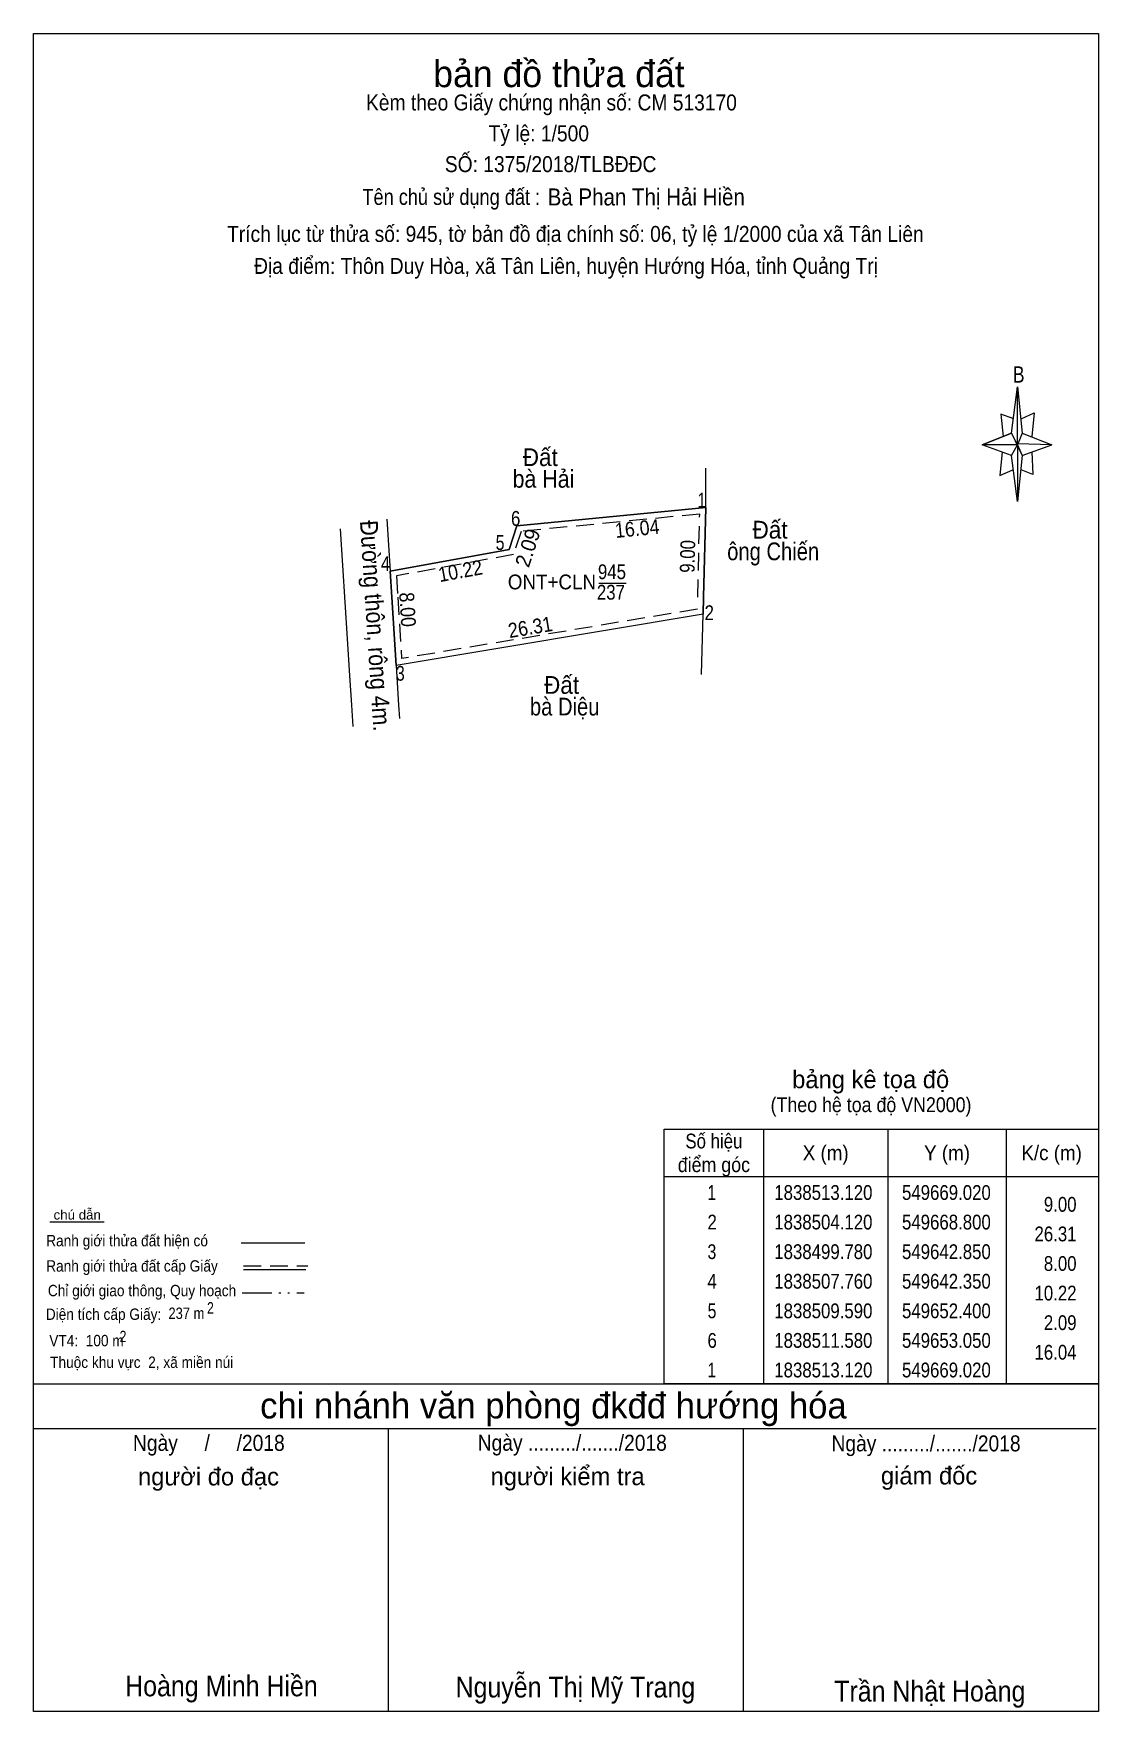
# Model space of a CAD drawing. Header units: metres. Extents: x 549612 to 550424, y 1838288 to 1838553.
# Drawn here: x 549612.2 to 549702.2, y 1838411.4 to 1838553.2 of the extents above; entities that cross this region are included whole.
import ezdxf
from ezdxf.enums import TextEntityAlignment as Align

# ---------------------------------------------------------------- set-up
doc = ezdxf.new("R2010")
doc.units = ezdxf.units.M
doc.header["$LTSCALE"] = 0.5
for name, pattern in [('DASH_DOUBLE_DOT', [9.2, 5, -1.2, 0.3, -1.2, 0.3, -1.2]), ('DOTTED', [1.5, 0.3, -1.2]), ('MEDIUM_DASHED', [4.5, 3, -1.5])]:
    doc.linetypes.add(name, pattern=pattern)
for name, color, linetype, lineweight in [('1', 7, 'DOTTED', 13), ('10', 7, 'Continuous', 13), ('15', 7, 'Continuous', 13), ('18', 7, 'Continuous', 25), ('28', 7, 'Continuous', 13), ('63', 7, 'Continuous', 13)]:
    doc.layers.add(name, color=color, linetype=linetype, lineweight=lineweight)

msp = doc.modelspace()

# ---------------------------------------------------------------- texts
at = {"layer": '1'}
for s, width, p in [('945', 0.85, (549661.095, 1838507.07)), ('ONT+CLN', 0.95, (549656.02, 1838506.21)), ('237', 0.85, (549661.005, 1838505.34))]:
    msp.add_text(s, height=1.25, dxfattribs=dict(at, width=width)).set_placement(p, align=Align.CENTER)
at = {"layer": '15'}
for s, width, p in [('Đất ', 0.95, (549655.3, 1838516.63)), ('bà Hải', 0.9, (549655.305, 1838514.8)), ('Đất ', 0.95, (549674.72, 1838510.5)), ('ông Chiến', 0.85, (549674.72, 1838508.67)), ('Đất ', 0.95, (549657.1, 1838497.38)), ('bà Diệu', 0.85, (549657.1, 1838495.55))]:
    msp.add_text(s, height=1.5, dxfattribs=dict(at, width=width)).set_placement(p, align=Align.CENTER)
at = {"layer": '15', "width": 0.9}
msp.add_text('Đường thôn, rông 4m.', height=1.5, rotation=273.665, dxfattribs=at).set_placement((549640.3648, 1838503.0879), align=Align.CENTER)
at = {"layer": '28'}
for s, height, p in [('bản đồ thửa đất', 2.25, (549656.615, 1838548.65)), ('bảng kê tọa độ', 1.5, (549682.96, 1838464.05)), ('chi nhánh văn phòng đkđđ hướng hóa', 2.187, (549656.145, 1838436.14)), ('người đo đạc', 1.5, (549626.995, 1838430.48)), ('người kiểm tra', 1.5, (549657.345, 1838430.5)), ('giám đốc', 1.5, (549687.895, 1838430.56))]:
    msp.add_text(s, height=height, dxfattribs=at).set_placement(p, align=Align.CENTER)
for s, height, width, p in [('Kèm theo Giấy chứng nhận số: CM 513170', 1.35, 0.9, (549655.98, 1838546.68)), ('Tỷ lệ: 1/500', 1.35, 0.9, (549654.91, 1838544.07)), ('SỐ: 1375/2018/TLBĐĐC', 1.35, 0.9, (549655.91, 1838541.47)), ('Tên chủ sử dụng đất :', 1.35, 0.85, (549647.515, 1838538.7)), ('Trích lục từ thửa số: 945, tờ bản đồ địa chính số: 06, tỷ lệ 1/2000 của xã Tân Liên', 1.35, 0.9, (549658.005, 1838535.57)), ('Địa điểm: Thôn Duy Hòa, xã Tân Liên, huyện Hướng Hóa, tỉnh Quảng Trị', 1.35, 0.9, (549657.21, 1838532.87)), ('B', 1.378, 0.8, (549695.47, 1838523.68)), ('(Theo hệ tọa độ VN2000)', 1.25, 0.9, (549682.99, 1838462.03)), ('(Theo hệ tọa độ VN2000)', 1.25, 0.9, (549682.99, 1838462.03)), ('chú dẫn', 0.8, 1.05, (549615.9, 1838452.95)), ('Ranh giới thửa đất hiện có ', 0.96, 0.9, (549620.275, 1838450.69)), ('Ranh giới thửa đất cấp Giấy', 0.96, 0.9, (549620.53, 1838448.55)), ('Chỉ giới giao thông, Quy hoạch', 0.96, 0.9, (549621.38, 1838446.47)), ('Diện tích cấp Giấy: ', 0.96, 0.9, (549618.285, 1838444.47)), ('237 m ', 0.96, 0.85, (549625.28, 1838444.55)), ('2', 0.96, 0.8, (549627.16, 1838445.01)), (' VT4:  100 m ', 0.96, 0.9, (549616.685, 1838442.24)), ('2', 0.96, 0.8, (549619.77, 1838442.59)), ('Thuộc khu vực  2, xã miền núi', 0.96, 0.9, (549621.35, 1838440.41)), ('Ngày     /     /2018', 1.35, 0.9, (549627.025, 1838433.4)), ('Ngày ........./......./2018', 1.35, 0.9, (549657.74, 1838433.41)), ('Ngày ........./......./2018', 1.35, 0.9, (549687.64, 1838433.36)), ('Hoàng Minh Hiền', 1.75, 0.9, (549628.09, 1838412.66)), ('Nguyễn Thị Mỹ Trang', 1.75, 0.9, (549658.005, 1838412.56)), ('Trần Nhật Hoàng', 1.75, 0.9, (549687.96, 1838412.22))]:
    msp.add_text(s, height=height, dxfattribs=dict(at, width=width)).set_placement(p, align=Align.CENTER)
at = {"layer": '28', "width": 0.9}
msp.add_text('Bà Phan Thị Hải Hiền', height=1.44, dxfattribs=at).set_placement((549655.66, 1838538.65))
at = {"layer": '63'}
for s, width, p in [(' 1', 0.75, (549669.02, 1838513.12)), (' 6', 0.85, (549653.35, 1838511.58)), (' 5', 0.8, (549652.01, 1838509.54)), (' 4', 0.85, (549642.35, 1838507.76)), (' 2', 0.85, (549669.71, 1838503.61)), (' 3', 0.8, (549643.58, 1838498.49)), ('9.00', 0.85, (549700.36, 1838453.61)), ('26.31', 0.85, (549700.36, 1838451.11)), ('8.00', 0.85, (549700.36, 1838448.61)), ('10.22', 0.85, (549700.36, 1838446.11)), ('2.09', 0.85, (549700.36, 1838443.61)), ('16.04', 0.85, (549700.36, 1838441.11))]:
    msp.add_text(s, height=1.25, dxfattribs=dict(at, width=width)).set_placement(p, align=Align.RIGHT)
msp.add_text('2.09', height=1.25, rotation=71.911, dxfattribs=at).set_placement((549654.5668, 1838509.5209), align=Align.CENTER)
for s, rotation, width, p in [('16.04', 5.508, 0.9, (549663.285, 1838510.7298)), ('9.00', 88.6, 0.85, (549668.1047, 1838508.9797)), ('10.22', 10.32, 0.9, (549648.393, 1838507.1547)), ('8.00', 273.585, 0.9, (549643.2003, 1838504.4591)), ('26.31', 9.495, 0.9, (549654.2919, 1838502.3947))]:
    msp.add_text(s, height=1.25, rotation=rotation, dxfattribs=dict(at, width=width)).set_placement(p, align=Align.CENTER)
for s, width, p in [('Số hiệu', 0.85, (549669.71, 1838458.96)), ('điểm góc', 0.9, (549669.71, 1838456.96)), ('X (m)', 0.95, (549679.16, 1838457.96)), ('Y (m)', 0.95, (549689.415, 1838457.96)), ('K/c (m)', 0.95, (549698.255, 1838457.96)), (' 1', 0.75, (549669.36, 1838454.61)), ('1838513.120', 0.85, (549678.96, 1838454.61)), ('549669.020', 0.85, (549689.36, 1838454.61)), (' 2', 0.85, (549669.365, 1838452.11)), ('1838504.120', 0.85, (549678.96, 1838452.11)), ('549668.800', 0.85, (549689.36, 1838452.11)), (' 3', 0.8, (549669.355, 1838449.61)), ('1838499.780', 0.85, (549678.96, 1838449.61)), ('549642.850', 0.85, (549689.36, 1838449.61)), (' 4', 0.85, (549669.36, 1838447.11)), ('1838507.760', 0.85, (549678.96, 1838447.11)), ('549642.350', 0.85, (549689.36, 1838447.11)), (' 5', 0.8, (549669.365, 1838444.61)), ('1838509.590', 0.85, (549678.96, 1838444.61)), ('549652.400', 0.85, (549689.36, 1838444.61)), (' 6', 0.85, (549669.365, 1838442.11)), ('1838511.580', 0.85, (549678.96, 1838442.11)), ('549653.050', 0.85, (549689.36, 1838442.11)), (' 1', 0.75, (549669.36, 1838439.61)), ('1838513.120', 0.85, (549678.96, 1838439.61)), ('549669.020', 0.85, (549689.36, 1838439.61))]:
    msp.add_text(s, height=1.25, dxfattribs=dict(at, width=width)).set_placement(p, align=Align.CENTER)

# ---------------------------------------------------------------- linework, layer by layer
at = {"layer": '1', "linetype": 'Continuous'}
for points in [[(549642.49, 1838505.55), (549642.35, 1838507.76), (549652.4, 1838509.59), (549653.05, 1838511.58), (549669.02, 1838513.12), (549668.83, 1838505.55)], [(549642.49, 1838505.55), (549642.35, 1838507.76), (549652.4, 1838509.59), (549653.05, 1838511.58), (549669.02, 1838513.12), (549668.83, 1838505.55)], [(549668.83, 1838505.55), (549668.8, 1838504.12), (549642.85, 1838499.78), (549642.49, 1838505.55)], [(549668.83, 1838505.55), (549668.8, 1838504.12), (549642.85, 1838499.78), (549642.49, 1838505.55)]]:
    msp.add_lwpolyline(points, dxfattribs=at)
at = {"layer": '10'}
for p, q in [((549669.03, 1838515.09), (549669.04, 1838516.45)), ((549669.02, 1838513.12), (549669.03, 1838515.09)), ((549669.02, 1838513.12), (549669.03, 1838515.09)), ((549669.02, 1838513.12), (549669.03, 1838515.09)), ((549668.83, 1838505.55), (549669.02, 1838513.12)), ((549668.8, 1838504.12), (549668.83, 1838505.55)), ((549668.67, 1838499), (549668.8, 1838504.12))]:
    msp.add_line(p, q, dxfattribs=at)
at = {"layer": '10', "linetype": 'MEDIUM_DASHED'}
msp.add_line((549668.34, 1838505.55), (549668.51, 1838512.57), dxfattribs=at)
at = {"layer": '10'}
msp.add_lwpolyline([(549669.02, 1838513.12), (549653.05, 1838511.58), (549652.4, 1838509.59), (549642.35, 1838507.76)], dxfattribs=at)
at = {"layer": '10', "linetype": 'MEDIUM_DASHED'}
msp.add_lwpolyline([(549668.51, 1838512.57), (549653.42, 1838511.11), (549652.78, 1838509.15), (549642.88, 1838507.35)], dxfattribs=at)
at = {"layer": '15'}
for p, q in [((549659.98, 1838506.73), (549662.29, 1838506.73)), ((549668.8, 1838504.12), (549642.85, 1838499.78))]:
    msp.add_line(p, q, dxfattribs=at)
at = {"layer": '15', "linetype": 'MEDIUM_DASHED'}
msp.add_line((549668.31, 1838504.54), (549643.32, 1838500.36), dxfattribs=at)
at = {"layer": '18', "lineweight": 13}
for p, q in [((549642.07, 1838512.15), (549642.35, 1838507.76)), ((549642.85, 1838499.78), (549643.06, 1838496.41)), ((549639.07, 1838496.41), (549639.18, 1838494.62)), ((549643.06, 1838496.41), (549643.13, 1838495.3))]:
    msp.add_line(p, q, dxfattribs=at)
for points in [[(549638.12, 1838511.33), (549638.91, 1838498.92), (549639.07, 1838496.41)], [(549642.35, 1838507.76), (549642.49, 1838505.55), (549642.85, 1838499.78)]]:
    msp.add_lwpolyline(points, dxfattribs=at)
at = {"layer": '18', "linetype": 'MEDIUM_DASHED', "lineweight": 13}
msp.add_lwpolyline([(549642.88, 1838507.35), (549642.99, 1838505.55), (549643.32, 1838500.36)], dxfattribs=at)
at = {"layer": '28'}
for p, q in [((549612.21, 1838475.57), (549612.21, 1838532.95)), ((549694.87, 1838519.42), (549695.37, 1838523.32)), ((549695.77, 1838519.42), (549698.27, 1838518.42)), ((549694.87, 1838517.52), (549692.37, 1838518.42)), ((549695.77, 1838517.52), (549695.37, 1838513.62)), ((549696.57, 1838517.82), (549696.67, 1838515.92)), ((549696.67, 1838515.92), (549695.67, 1838516.32)), ((549612.21, 1838454.31), (549612.21, 1838475.57)), ((549613.59, 1838452.75), (549618.19, 1838452.75)), ((549629.75, 1838450.97), (549635.13, 1838450.97)), ((549629.95, 1838448.73), (549635.21, 1838448.73)), ((549612.21, 1838439.08), (549702.21, 1838439.08)), ((549612.21, 1838435.28), (549702.01, 1838435.28)), ((549612.21, 1838435.28), (549702.01, 1838435.28)), ((549612.21, 1838435.28), (549702.01, 1838435.28)), ((549642.21, 1838411.38), (549642.21, 1838435.28)), ((549672.21, 1838411.38), (549672.21, 1838435.28))]:
    msp.add_line(p, q, dxfattribs=at)
at = {"layer": '28', "linetype": 'MEDIUM_DASHED'}
msp.add_line((549629.95, 1838449.05), (549635.39, 1838449.05), dxfattribs=at)
at = {"layer": '28', "linetype": 'DASH_DOUBLE_DOT', "lineweight": 25}
msp.add_line((549629.85, 1838446.77), (549635.09, 1838446.77), dxfattribs=at)
at = {"layer": '28'}
for points in [[(549612.21, 1838532.95), (549612.21, 1838553.18), (549702.21, 1838553.18), (549702.21, 1838454.31)], [(549695.07, 1838520.62), (549693.97, 1838521.02), (549694.17, 1838519.12)], [(549695.67, 1838520.62), (549696.77, 1838521.12), (549696.57, 1838519.12)], [(549695.37, 1838518.42), (549694.87, 1838519.42), (549692.37, 1838518.42)], [(549695.37, 1838518.42), (549695.77, 1838517.52), (549698.27, 1838518.42)], [(549694.07, 1838517.82), (549693.87, 1838515.82), (549694.97, 1838516.32)], [(549702.21, 1838454.31), (549702.21, 1838411.38), (549612.21, 1838411.38), (549612.21, 1838454.31)], [(549702.21, 1838411.38), (549612.21, 1838411.38), (549612.21, 1838435.28)]]:
    msp.add_lwpolyline(points, dxfattribs=at)
for points in [[(549695.37, 1838523.32), (549695.77, 1838519.42), (549695.37, 1838518.42)], [(549695.37, 1838518.42), (549692.37, 1838518.42), (549694.87, 1838519.42), (549695.77, 1838517.52), (549698.27, 1838518.42), (549695.37, 1838518.52)], [(549695.37, 1838518.42), (549695.37, 1838513.62), (549694.87, 1838517.52)]]:
    msp.add_lwpolyline(points, close=True, dxfattribs=at)
at = {"layer": '63'}
for p, q in [((549673.91, 1838460.58), (549673.91, 1838439.08)), ((549684.41, 1838460.58), (549684.41, 1838439.08)), ((549694.41, 1838460.58), (549694.41, 1838439.08)), ((549665.51, 1838456.58), (549702.21, 1838456.58))]:
    msp.add_line(p, q, dxfattribs=at)
msp.add_lwpolyline([(549665.51, 1838460.58), (549702.21, 1838460.58), (549702.21, 1838439.08), (549665.51, 1838439.08)], close=True, dxfattribs=at)

msp.set_redraw_order([(e.dxf.handle, doc.entitydb.next_handle()) for e in msp.query("TEXT MTEXT ATTDEF DIMENSION ARC_DIMENSION")])  # texts and dimensions are drawn at this point

doc.saveas('drawing.dxf')
